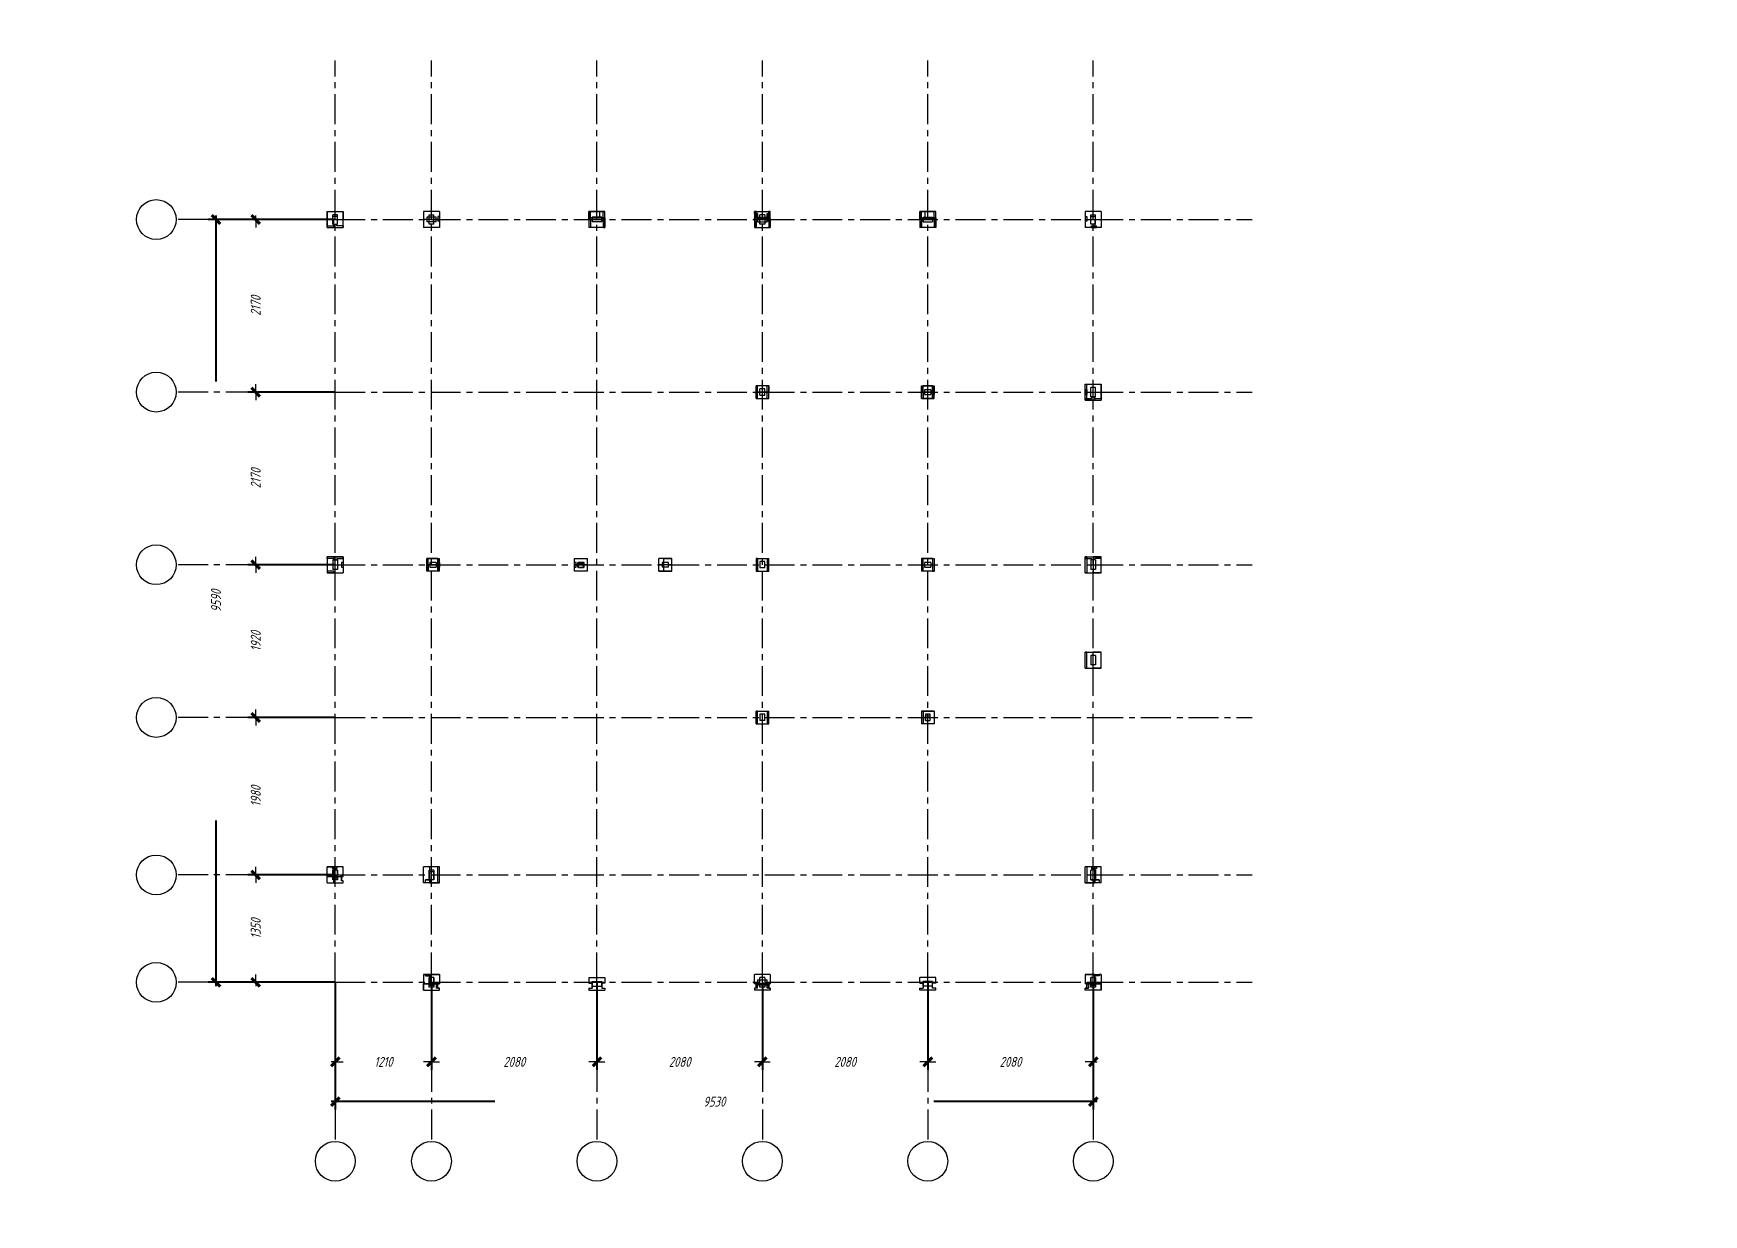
# Model space of a CAD drawing. Header units: millimetres. Extents: x 0 to 10920, y 0 to 297.
# Drawn here: x 1260 to 1680, y 0 to 297 of the extents above; entities that cross this region are included whole.
import ezdxf

# ---------------------------------------------------------------- set-up
doc = ezdxf.new("R2010")
doc.units = ezdxf.units.MM
for name, pattern in [('K5LT_AXLED', [12, 7.5, -1.5, 1.5, -1.5]), ('K5LT_BASIC', [0]), ('K5LT_THIN', [0])]:
    doc.linetypes.add(name, pattern=pattern)
doc.layers.add('Системный слой', color=7, linetype='Continuous')
doc.styles.add('KDIMTEXTSTYLE', font='GOST_AU.SHX', dxfattribs={"width": 0.96, "oblique": 15, "height": 5})
doc.styles.add('KTEXTSTYLE', font='GOST_AU.SHX', dxfattribs={"width": 0.96, "height": 5})
doc.dimstyles.new('KDIMSTYLE (0.02)', dxfattribs={"dimtxt": 5, "dimasz": 1, "dimexe": 2, "dimexo": 0, "dimgap": 1, "dimtad": 1, "dimlfac": 50, "dimtxsty": 'KDIMTEXTSTYLE', "dimsah": 1, "dimcen": 0, "dimdle": 1, "dimadec": 0, "dimazin": 0, "dimtfac": 0.667, "dimtmove": 0, "dimatfit": 3, "dimfxl": 0, "dimtvp": 1, "dimtolj": 1, "dimtzin": 0, "dimarcsym": 0})

msp = doc.modelspace()

# ---------------------------------------------------------------- blocks, each defined once
blk = doc.blocks.new('U210')
at = {"layer": 'Системный слой', "color": 30, "linetype": 'K5LT_AXLED', "lineweight": 18}
for p, q in [((1315.91, 58.4), (1295.91, 58.4)), ((1335.91, 58.4), (1315.91, 58.4)), ((1335.91, 58.4), (1526.51, 58.4)), ((1526.51, 58.4), (1566.51, 58.4))]:
    blk.add_line(p, q, dxfattribs=at)
at = {"layer": 'Системный слой', "color": 7, "linetype": 'K5LT_THIN', "lineweight": 18}
blk.add_arc((1290.91, 58.4), 5, 0, 360, dxfattribs=at)
blk = doc.blocks.new('U211')
at = {"layer": 'Системный слой', "color": 30, "linetype": 'K5LT_AXLED', "lineweight": 18}
for p, q in [((1315.91, 85.4), (1295.91, 85.4)), ((1335.91, 85.4), (1315.91, 85.4)), ((1335.91, 85.4), (1526.51, 85.4)), ((1526.51, 85.4), (1566.51, 85.4))]:
    blk.add_line(p, q, dxfattribs=at)
at = {"layer": 'Системный слой', "color": 7, "linetype": 'K5LT_THIN', "lineweight": 18}
blk.add_arc((1290.91, 85.4), 5, 0, 360, dxfattribs=at)
blk = doc.blocks.new('U212')
at = {"layer": 'Системный слой', "color": 30, "linetype": 'K5LT_AXLED', "lineweight": 18}
for p, q in [((1315.91, 125), (1295.91, 125)), ((1335.91, 125), (1315.91, 125)), ((1335.91, 125), (1526.51, 125)), ((1526.51, 125), (1566.51, 125))]:
    blk.add_line(p, q, dxfattribs=at)
at = {"layer": 'Системный слой', "color": 7, "linetype": 'K5LT_THIN', "lineweight": 18}
blk.add_arc((1290.91, 125), 5, 0, 360, dxfattribs=at)
blk = doc.blocks.new('U213')
at = {"layer": 'Системный слой', "color": 30, "linetype": 'K5LT_AXLED', "lineweight": 18}
for p, q in [((1315.91, 163.4), (1295.91, 163.4)), ((1335.91, 163.4), (1315.91, 163.4)), ((1335.91, 163.4), (1526.51, 163.4)), ((1526.51, 163.4), (1566.51, 163.4))]:
    blk.add_line(p, q, dxfattribs=at)
at = {"layer": 'Системный слой', "color": 7, "linetype": 'K5LT_THIN', "lineweight": 18}
blk.add_arc((1290.91, 163.4), 5, 0, 360, dxfattribs=at)
blk = doc.blocks.new('U214')
at = {"layer": 'Системный слой', "color": 30, "linetype": 'K5LT_AXLED', "lineweight": 18}
for p, q in [((1315.91, 206.8), (1295.91, 206.8)), ((1335.91, 206.8), (1315.91, 206.8)), ((1335.91, 206.8), (1526.51, 206.8)), ((1526.51, 206.8), (1566.51, 206.8))]:
    blk.add_line(p, q, dxfattribs=at)
at = {"layer": 'Системный слой', "color": 7, "linetype": 'K5LT_THIN', "lineweight": 18}
blk.add_arc((1290.91, 206.8), 5, 0, 360, dxfattribs=at)
blk = doc.blocks.new('U215')
at = {"layer": 'Системный слой', "color": 30, "linetype": 'K5LT_AXLED', "lineweight": 18}
for p, q in [((1315.91, 250.2), (1295.91, 250.2)), ((1335.91, 250.2), (1315.91, 250.2)), ((1335.91, 250.2), (1526.51, 250.2)), ((1526.51, 250.2), (1566.51, 250.2))]:
    blk.add_line(p, q, dxfattribs=at)
at = {"layer": 'Системный слой', "color": 7, "linetype": 'K5LT_THIN', "lineweight": 18}
blk.add_arc((1290.91, 250.2), 5, 0, 360, dxfattribs=at)
blk = doc.blocks.new('U216')
at = {"layer": 'Системный слой', "color": 30, "linetype": 'K5LT_AXLED', "lineweight": 18}
for p, q in [((1335.91, 250.2), (1335.91, 290.2)), ((1335.91, 58.4), (1335.91, 250.2)), ((1335.91, 58.4), (1335.91, 38.4)), ((1335.91, 38.4), (1335.91, 18.4))]:
    blk.add_line(p, q, dxfattribs=at)
at = {"layer": 'Системный слой', "color": 7, "linetype": 'K5LT_THIN', "lineweight": 18}
blk.add_arc((1335.91, 13.4), 5, 0, 360, dxfattribs=at)
blk = doc.blocks.new('U217')
at = {"layer": 'Системный слой', "color": 30, "linetype": 'K5LT_AXLED', "lineweight": 18}
for p, q in [((1360.11, 250.2), (1360.11, 290.2)), ((1360.11, 58.4), (1360.11, 250.2)), ((1360.11, 58.4), (1360.11, 38.4)), ((1360.11, 38.4), (1360.11, 18.4))]:
    blk.add_line(p, q, dxfattribs=at)
at = {"layer": 'Системный слой', "color": 7, "linetype": 'K5LT_THIN', "lineweight": 18}
blk.add_arc((1360.11, 13.4), 5, 0, 360, dxfattribs=at)
blk = doc.blocks.new('U218')
at = {"layer": 'Системный слой', "color": 30, "linetype": 'K5LT_AXLED', "lineweight": 18}
for p, q in [((1401.71, 250.2), (1401.71, 290.2)), ((1401.71, 58.4), (1401.71, 250.2)), ((1401.71, 58.4), (1401.71, 38.4)), ((1401.71, 38.4), (1401.71, 18.4))]:
    blk.add_line(p, q, dxfattribs=at)
at = {"layer": 'Системный слой', "color": 7, "linetype": 'K5LT_THIN', "lineweight": 18}
blk.add_arc((1401.71, 13.4), 5, 0, 360, dxfattribs=at)
blk = doc.blocks.new('U219')
at = {"layer": 'Системный слой', "color": 30, "linetype": 'K5LT_AXLED', "lineweight": 18}
for p, q in [((1443.31, 250.2), (1443.31, 290.2)), ((1443.31, 58.4), (1443.31, 250.2)), ((1443.31, 58.4), (1443.31, 38.4)), ((1443.31, 38.4), (1443.31, 18.4))]:
    blk.add_line(p, q, dxfattribs=at)
at = {"layer": 'Системный слой', "color": 7, "linetype": 'K5LT_THIN', "lineweight": 18}
blk.add_arc((1443.31, 13.4), 5, 0, 360, dxfattribs=at)
blk = doc.blocks.new('U220')
at = {"layer": 'Системный слой', "color": 30, "linetype": 'K5LT_AXLED', "lineweight": 18}
for p, q in [((1484.91, 250.2), (1484.91, 290.2)), ((1484.91, 58.4), (1484.91, 250.2)), ((1484.91, 58.4), (1484.91, 38.4)), ((1484.91, 38.4), (1484.91, 18.4))]:
    blk.add_line(p, q, dxfattribs=at)
at = {"layer": 'Системный слой', "color": 7, "linetype": 'K5LT_THIN', "lineweight": 18}
blk.add_arc((1484.91, 13.4), 5, 0, 360, dxfattribs=at)
blk = doc.blocks.new('U221')
at = {"layer": 'Системный слой', "color": 30, "linetype": 'K5LT_AXLED', "lineweight": 18}
for p, q in [((1526.51, 250.2), (1526.51, 290.2)), ((1526.51, 58.4), (1526.51, 250.2)), ((1526.51, 58.4), (1526.51, 38.4)), ((1526.51, 38.4), (1526.51, 18.4))]:
    blk.add_line(p, q, dxfattribs=at)
at = {"layer": 'Системный слой', "color": 7, "linetype": 'K5LT_THIN', "lineweight": 18}
blk.add_arc((1526.51, 13.4), 5, 0, 360, dxfattribs=at)
blk = doc.blocks.new('U209')
at = {"layer": 'Системный слой'}
for name in ['U216', 'U217', 'U218', 'U219', 'U220', 'U221', 'U215', 'U214', 'U213', 'U212', 'U211', 'U210']:
    blk.add_blockref(name, (0, 0), dxfattribs=at)
blk = doc.blocks.new('U279')
at = {"layer": 'Системный слой', "color": 7, "linetype": 'K5LT_THIN', "lineweight": 18}
for p, q in [((1333.91, 248.6), (1333.91, 252.2)), ((1333.91, 252.2), (1337.91, 252.2)), ((1333.91, 252.2), (1333.91, 248.2)), ((1337.91, 248.2), (1337.91, 252.2)), ((1337.91, 252.2), (1337.91, 250.2)), ((1362.11, 252.2), (1358.11, 252.2)), ((1358.11, 252.2), (1358.11, 250.2)), ((1358.11, 252.2), (1358.11, 248.2)), ((1362.11, 252.2), (1362.11, 250.2)), ((1362.11, 252.2), (1362.11, 248.2)), ((1399.71, 250.6), (1399.71, 252.2)), ((1399.71, 250.2), (1399.71, 252.2)), ((1403.31, 252.2), (1399.71, 252.2)), ((1403.71, 252.2), (1399.71, 252.2)), ((1399.71, 252.2), (1399.71, 248.2)), ((1400.11, 250.2), (1400.11, 252.2)), ((1400.11, 252.2), (1403.31, 252.2)), ((1402.4, 250.6), (1402.4, 252.2)), ((1403.71, 252.2), (1402.4, 252.2)), ((1403.31, 250.6), (1403.31, 252.2)), ((1403.31, 250.2), (1403.31, 252.2)), ((1403.31, 252.2), (1403.71, 252.2)), ((1403.71, 250.6), (1403.71, 252.2)), ((1403.71, 250.2), (1403.71, 252.2)), ((1403.71, 248.2), (1403.71, 252.2)), ((1441.31, 251.68), (1441.31, 252.2)), ((1441.71, 252.2), (1441.31, 252.2)), ((1441.31, 252.2), (1441.31, 248.2)), ((1441.31, 252.2), (1445.31, 252.2)), ((1441.31, 252.2), (1444.91, 252.2)), ((1441.71, 251.68), (1441.71, 252.2)), ((1441.71, 250.2), (1441.71, 252.2)), ((1441.71, 252.2), (1444.91, 252.2)), ((1441.71, 250.6), (1441.71, 252.2)), ((1444.91, 251.68), (1444.91, 252.2)), ((1444.91, 250.2), (1444.91, 252.2)), ((1444.91, 250.6), (1444.91, 252.2)), ((1445.31, 252.2), (1444.91, 252.2)), ((1445.31, 251.68), (1445.31, 252.2)), ((1445.31, 248.2), (1445.31, 252.2)), ((1482.91, 250.6), (1482.91, 252.2)), ((1482.91, 250.2), (1482.91, 252.2)), ((1486.91, 252.2), (1482.91, 252.2)), ((1483.31, 252.2), (1482.91, 252.2)), ((1482.91, 252.2), (1482.91, 248.2)), ((1482.91, 252.2), (1484.23, 252.2)), ((1483.31, 250.6), (1483.31, 252.2)), ((1483.31, 250.2), (1483.31, 252.2)), ((1486.91, 252.2), (1483.31, 252.2)), ((1483.31, 252.2), (1486.51, 252.2)), ((1484.23, 250.6), (1484.23, 252.2)), ((1486.51, 250.2), (1486.51, 252.2)), ((1486.91, 250.6), (1486.91, 252.2)), ((1486.91, 250.2), (1486.91, 252.2)), ((1486.91, 248.2), (1486.91, 252.2)), ((1528.51, 252.2), (1524.51, 252.2)), ((1524.51, 252.2), (1524.51, 250.2)), ((1524.51, 252.2), (1524.51, 248.2)), ((1528.51, 252.2), (1528.51, 248.2)), ((1333.91, 248.2), (1333.91, 248.6)), ((1333.91, 248.6), (1335.51, 248.6)), ((1333.91, 248.2), (1337.91, 248.2)), ((1333.91, 248.2), (1335.51, 248.2)), ((1335.31, 249), (1335.31, 251.4)), ((1336.51, 251.4), (1335.31, 251.4)), ((1335.31, 249), (1335.31, 251)), ((1336.51, 251), (1335.31, 251)), ((1335.31, 249), (1336.51, 249)), ((1335.51, 248.6), (1335.51, 250.2)), ((1335.51, 248.2), (1335.51, 250.2)), ((1335.51, 250.2), (1337.91, 250.2)), ((1335.51, 248.6), (1335.51, 249)), ((1335.51, 249), (1336.31, 249)), ((1335.51, 248.6), (1335.51, 248.2)), ((1335.51, 248.2), (1337.91, 248.2)), ((1336.31, 248.6), (1336.31, 249)), ((1337.91, 248.6), (1336.31, 248.6)), ((1336.51, 249), (1336.51, 251.4)), ((1336.51, 249), (1336.51, 251)), ((1337.91, 248.6), (1337.91, 248.2)), ((1362.11, 250.2), (1358.11, 250.2)), ((1362.11, 248.2), (1358.11, 248.2)), ((1361.31, 250.8), (1358.91, 250.8)), ((1358.91, 250.8), (1358.91, 249.6)), ((1361.31, 249.6), (1358.91, 249.6)), ((1359.51, 249), (1359.51, 251.4)), ((1359.51, 251.4), (1360.71, 251.4)), ((1360.71, 249), (1359.51, 249)), ((1360.71, 249), (1360.71, 251.4)), ((1361.31, 249.6), (1361.31, 250.8)), ((1362.11, 251), (1361.71, 251)), ((1361.71, 251), (1361.71, 249.8)), ((1362.11, 249.8), (1361.71, 249.8)), ((1362.11, 251), (1362.11, 249.8)), ((1403.71, 250.6), (1399.71, 250.6)), ((1399.71, 250.6), (1399.71, 248.2)), ((1400.11, 250.2), (1399.71, 250.2)), ((1399.71, 250.2), (1399.71, 248.2)), ((1399.71, 250.2), (1403.71, 250.2)), ((1400.11, 248.2), (1399.71, 248.2)), ((1403.71, 248.2), (1399.71, 248.2)), ((1403.31, 250.2), (1400.11, 250.2)), ((1400.11, 250.2), (1400.11, 248.2)), ((1402.91, 250.8), (1400.51, 250.8)), ((1400.51, 250.8), (1400.51, 249.6)), ((1402.91, 249.6), (1400.51, 249.6)), ((1403.71, 250.6), (1402.4, 250.6)), ((1402.91, 249.6), (1402.91, 250.8)), ((1403.31, 250.6), (1402.91, 250.6)), ((1402.91, 250.6), (1402.91, 249.8)), ((1403.31, 249.8), (1402.91, 249.8)), ((1403.31, 250.6), (1403.71, 250.6)), ((1403.71, 250.2), (1403.31, 250.2)), ((1403.31, 250.2), (1403.31, 248.2)), ((1403.31, 249.8), (1403.31, 248.2)), ((1403.31, 248.2), (1403.71, 248.2)), ((1403.71, 250.6), (1403.71, 248.2)), ((1403.71, 250.6), (1403.71, 250.2)), ((1403.71, 250.2), (1403.71, 248.2)), ((1442.11, 251.68), (1441.31, 251.68)), ((1441.31, 251.68), (1441.71, 251.68)), ((1441.31, 250.44), (1441.31, 250.6)), ((1441.31, 250.6), (1442.11, 250.6)), ((1442.11, 250.44), (1441.31, 250.44)), ((1441.31, 250.44), (1441.31, 250.2)), ((1441.31, 250.44), (1441.31, 248.2)), ((1441.71, 250.2), (1441.31, 250.2)), ((1441.31, 250.2), (1441.31, 248.2)), ((1441.31, 250.2), (1445.31, 250.2)), ((1441.71, 248.2), (1441.31, 248.2)), ((1441.31, 248.2), (1445.31, 248.2)), ((1441.71, 251.68), (1442.11, 251.68)), ((1441.71, 251.68), (1441.71, 250.6)), ((1442.11, 250.6), (1441.71, 250.6)), ((1444.91, 250.2), (1441.71, 250.2)), ((1441.71, 250.2), (1441.71, 248.2)), ((1441.71, 248.2), (1441.71, 249.8)), ((1441.71, 249.8), (1442.11, 249.8)), ((1442.11, 250.44), (1442.11, 251.68)), ((1442.11, 251.68), (1442.11, 250.6)), ((1442.11, 250.8), (1444.51, 250.8)), ((1442.11, 250.8), (1442.11, 249.6)), ((1442.11, 250.44), (1442.11, 250.6)), ((1442.11, 250.6), (1444.91, 250.6)), ((1442.11, 250.6), (1442.11, 249.8)), ((1442.11, 250.6), (1444.51, 250.6)), ((1442.11, 250.44), (1442.11, 249.8)), ((1442.11, 249.6), (1444.51, 249.6)), ((1443.91, 251.4), (1442.71, 251.4)), ((1442.71, 249), (1442.71, 251.4)), ((1443.91, 249), (1442.71, 249)), ((1443.91, 251.4), (1443.91, 249)), ((1444.51, 250.44), (1444.51, 251.68)), ((1444.51, 251.68), (1445.31, 251.68)), ((1444.51, 251.68), (1444.51, 250.6)), ((1444.51, 251.68), (1444.91, 251.68)), ((1444.51, 249.6), (1444.51, 250.8)), ((1444.51, 250.44), (1444.51, 250.6)), ((1444.51, 250.6), (1444.91, 250.6)), ((1444.51, 249.8), (1444.51, 250.6)), ((1444.51, 250.6), (1445.31, 250.6)), ((1445.31, 250.44), (1444.51, 250.44)), ((1444.51, 250.44), (1444.51, 249.8)), ((1444.91, 249.8), (1444.51, 249.8)), ((1444.91, 251.68), (1444.91, 250.6)), ((1444.91, 251.68), (1445.31, 251.68)), ((1445.31, 250.6), (1444.91, 250.6)), ((1445.31, 250.2), (1444.91, 250.2)), ((1444.91, 250.2), (1444.91, 248.2)), ((1444.91, 249.8), (1444.91, 248.2)), ((1444.91, 248.2), (1445.31, 248.2)), ((1445.31, 250.44), (1445.31, 250.6)), ((1445.31, 250.2), (1445.31, 250.6)), ((1445.31, 250.44), (1445.31, 248.2)), ((1445.31, 250.44), (1445.31, 250.2)), ((1445.31, 250.2), (1445.31, 248.2)), ((1483.31, 250.6), (1482.91, 250.6)), ((1482.91, 250.6), (1482.91, 250.2)), ((1482.91, 250.6), (1482.91, 248.2)), ((1482.91, 250.6), (1484.23, 250.6)), ((1482.91, 250.6), (1486.91, 250.6)), ((1483.31, 250.2), (1482.91, 250.2)), ((1482.91, 250.2), (1482.91, 248.2)), ((1482.91, 250.2), (1486.91, 250.2)), ((1486.91, 248.2), (1482.91, 248.2)), ((1483.31, 248.2), (1482.91, 248.2)), ((1483.31, 250.6), (1483.71, 250.6)), ((1486.51, 250.2), (1483.31, 250.2)), ((1483.31, 250.2), (1483.31, 248.2)), ((1483.31, 248.2), (1483.31, 249.8)), ((1483.31, 249.8), (1483.71, 249.8)), ((1483.71, 250.8), (1486.11, 250.8)), ((1483.71, 250.8), (1483.71, 249.6)), ((1483.71, 250.6), (1483.71, 249.8)), ((1483.71, 249.6), (1486.11, 249.6)), ((1486.11, 250.8), (1486.11, 249.6)), ((1486.91, 250.2), (1486.51, 250.2)), ((1486.51, 250.2), (1486.51, 248.2)), ((1486.91, 248.2), (1486.51, 248.2)), ((1486.91, 250.6), (1486.91, 248.2)), ((1486.91, 250.2), (1486.91, 248.2)), ((1524.51, 251), (1524.91, 251)), ((1524.51, 251), (1524.51, 249.8)), ((1524.51, 250.2), (1526.91, 250.2)), ((1524.91, 249.8), (1524.51, 249.8)), ((1528.51, 248.2), (1524.51, 248.2)), ((1524.91, 251), (1524.91, 249.8)), ((1525.91, 249), (1525.91, 251.4)), ((1525.91, 251.4), (1527.11, 251.4)), ((1525.91, 249), (1525.91, 251)), ((1525.91, 251), (1527.11, 251)), ((1527.11, 249), (1525.91, 249)), ((1526.11, 248.2), (1526.11, 248.6)), ((1526.11, 248.6), (1527.31, 248.6)), ((1526.11, 248.2), (1527.31, 248.2)), ((1526.91, 250.2), (1526.91, 248.2)), ((1528.51, 248.2), (1526.91, 248.2)), ((1527.11, 249), (1527.11, 251.4)), ((1527.11, 249), (1527.11, 251)), ((1527.31, 248.2), (1527.31, 248.6)), ((1441.71, 205.2), (1441.71, 208.4)), ((1441.71, 208.4), (1441.71, 206.8)), ((1441.71, 208.4), (1442.11, 208.4)), ((1444.91, 208.4), (1441.71, 208.4)), ((1441.71, 205.2), (1441.71, 206.8)), ((1442.11, 206.8), (1441.71, 206.8)), ((1444.91, 206.8), (1441.71, 206.8)), ((1442.11, 205.2), (1442.11, 208.4)), ((1442.11, 206.8), (1442.11, 208.4)), ((1444.51, 208.4), (1442.11, 208.4)), ((1442.11, 205.2), (1442.11, 206.8)), ((1442.11, 206.8), (1444.51, 206.8)), ((1442.71, 206), (1442.71, 207.6)), ((1443.91, 207.6), (1442.71, 207.6)), ((1442.71, 206), (1443.91, 206)), ((1443.91, 206), (1443.91, 207.6)), ((1444.51, 205.2), (1444.51, 208.4)), ((1444.51, 206.8), (1444.51, 208.4)), ((1444.91, 208.4), (1444.51, 208.4)), ((1444.51, 205.2), (1444.51, 206.8)), ((1444.51, 206.8), (1444.91, 206.8)), ((1444.91, 205.2), (1444.91, 208.4)), ((1444.91, 208.4), (1444.91, 206.8)), ((1444.91, 205.2), (1444.91, 206.8)), ((1483.31, 208.4), (1483.31, 206.8)), ((1483.31, 208.4), (1483.71, 208.4)), ((1483.31, 205.2), (1483.31, 208.4)), ((1483.31, 208.4), (1486.51, 208.4)), ((1483.31, 206.8), (1483.71, 206.8)), ((1483.31, 205.2), (1483.31, 206.8)), ((1483.31, 206.8), (1486.51, 206.8)), ((1486.11, 208.4), (1483.71, 208.4)), ((1483.71, 206.8), (1483.71, 208.4)), ((1483.71, 205.2), (1483.71, 208.4)), ((1486.11, 206.8), (1483.71, 206.8)), ((1483.71, 206.8), (1483.71, 205.2)), ((1485.71, 207.4), (1484.11, 207.4)), ((1484.11, 207.4), (1484.11, 206.2)), ((1484.11, 206.2), (1485.71, 206.2)), ((1485.71, 207.4), (1485.71, 206.2)), ((1486.11, 206.8), (1486.11, 208.4)), ((1486.11, 208.4), (1486.51, 208.4)), ((1486.11, 208.4), (1486.11, 205.2)), ((1486.51, 207.4), (1486.11, 207.4)), ((1486.11, 207.4), (1486.11, 206.2)), ((1486.11, 205.2), (1486.11, 206.8)), ((1486.11, 206.8), (1486.51, 206.8)), ((1486.11, 206.2), (1486.51, 206.2)), ((1486.51, 208.4), (1486.51, 206.8)), ((1486.51, 205.2), (1486.51, 208.4)), ((1486.51, 207.4), (1486.51, 206.2)), ((1486.51, 205.2), (1486.51, 206.8)), ((1524.51, 204.8), (1524.51, 208.8)), ((1524.51, 208.8), (1524.91, 208.8)), ((1524.51, 208.8), (1528.51, 208.8)), ((1524.91, 207.4), (1524.51, 207.4)), ((1524.51, 207.4), (1524.51, 206.2)), ((1524.51, 206.2), (1524.91, 206.2)), ((1524.91, 204.8), (1524.91, 208.8)), ((1524.91, 207.4), (1524.91, 206.2)), ((1525.91, 205.6), (1525.91, 208)), ((1527.11, 208), (1525.91, 208)), ((1526.51, 204.8), (1526.51, 208.8)), ((1526.51, 208.8), (1528.51, 208.8)), ((1527.11, 205.6), (1527.11, 208)), ((1528.51, 208.8), (1528.51, 204.8)), ((1528.51, 205.2), (1528.51, 208.8)), ((1441.71, 205.2), (1444.91, 205.2)), ((1442.11, 205.2), (1444.51, 205.2)), ((1483.31, 205.2), (1486.51, 205.2)), ((1486.11, 205.2), (1483.71, 205.2)), ((1524.51, 204.8), (1524.51, 205.2)), ((1524.51, 205.2), (1526.11, 205.2)), ((1526.91, 204.8), (1524.51, 204.8)), ((1524.51, 204.8), (1528.51, 204.8)), ((1524.51, 204.8), (1524.91, 204.8)), ((1525.91, 205.6), (1527.11, 205.6)), ((1526.91, 205.6), (1526.11, 205.6)), ((1526.11, 205.2), (1526.11, 205.6)), ((1526.91, 204.8), (1526.51, 204.8)), ((1526.51, 204.8), (1528.51, 204.8)), ((1526.91, 205.2), (1526.91, 205.6)), ((1526.91, 205.2), (1526.91, 204.8)), ((1526.91, 205.2), (1528.51, 205.2)), ((1528.51, 205.2), (1528.51, 204.8)), ((1335.91, 165.4), (1333.91, 165.4)), ((1333.91, 165), (1333.91, 165.4)), ((1337.91, 165.4), (1333.91, 165.4)), ((1333.91, 165.4), (1333.91, 161.4)), ((1335.51, 165), (1333.91, 165)), ((1333.91, 165), (1333.91, 161.4)), ((1333.91, 165), (1333.91, 161.8)), ((1336.51, 164.6), (1335.31, 164.6)), ((1335.31, 164.6), (1335.31, 162.2)), ((1335.51, 165), (1335.51, 165.4)), ((1335.51, 165.4), (1335.91, 165.4)), ((1335.51, 165.4), (1337.91, 165.4)), ((1335.51, 165), (1335.51, 164.6)), ((1335.51, 164.6), (1336.31, 164.6)), ((1335.91, 161.4), (1335.91, 165.4)), ((1336.31, 165), (1337.91, 165)), ((1336.31, 165), (1336.31, 164.6)), ((1336.51, 164.6), (1336.51, 162.2)), ((1337.91, 164), (1337.51, 164)), ((1337.51, 164), (1337.51, 162.8)), ((1337.91, 165), (1337.91, 165.4)), ((1337.91, 165.4), (1337.91, 161.4)), ((1337.91, 164), (1337.91, 162.8)), ((1359.31, 165), (1358.91, 165)), ((1358.91, 165), (1358.91, 163.4)), ((1358.91, 161.8), (1358.91, 165)), ((1358.91, 165), (1362.11, 165)), ((1361.71, 165), (1359.31, 165)), ((1359.31, 163.4), (1359.31, 165)), ((1359.31, 161.8), (1359.31, 165)), ((1361.31, 164), (1359.71, 164)), ((1359.71, 164), (1359.71, 162.8)), ((1361.31, 164), (1361.31, 162.8)), ((1361.71, 163.4), (1361.71, 165)), ((1361.71, 165), (1362.11, 165)), ((1361.71, 165), (1361.71, 161.8)), ((1362.11, 164), (1361.71, 164)), ((1361.71, 164), (1361.71, 162.8)), ((1362.11, 163.4), (1362.11, 165)), ((1362.11, 161.8), (1362.11, 165)), ((1362.11, 164), (1362.11, 162.8)), ((1396.11, 161.8), (1396.11, 165)), ((1396.11, 165), (1399.31, 165)), ((1396.11, 162.8), (1396.11, 164)), ((1396.51, 164), (1396.11, 164)), ((1396.51, 162.8), (1396.51, 164)), ((1396.91, 162.8), (1396.91, 164)), ((1398.51, 164), (1396.91, 164)), ((1397.11, 162.6), (1397.11, 163.8)), ((1397.11, 163.8), (1398.31, 163.8)), ((1398.31, 162.6), (1398.31, 163.8)), ((1398.51, 162.8), (1398.51, 164)), ((1399.31, 161.8), (1399.31, 165)), ((1417.31, 161.8), (1417.31, 165)), ((1418.51, 165), (1417.31, 165)), ((1420.51, 165), (1417.31, 165)), ((1419.71, 164), (1418.11, 164)), ((1418.11, 164), (1418.11, 162.8)), ((1418.51, 161.8), (1418.51, 165)), ((1418.51, 165), (1420.51, 165)), ((1419.71, 162.8), (1419.71, 164)), ((1420.51, 161.8), (1420.51, 165)), ((1442.11, 165), (1441.71, 165)), ((1441.71, 165), (1444.91, 165)), ((1441.71, 165), (1441.71, 161.8)), ((1442.11, 165), (1442.11, 161.8)), ((1443.91, 164.2), (1442.71, 164.2)), ((1442.71, 164.2), (1442.71, 162.6)), ((1443.91, 162.6), (1443.91, 164.2)), ((1444.51, 165), (1444.51, 161.8)), ((1444.51, 165), (1444.91, 165)), ((1444.91, 161.8), (1444.91, 165)), ((1483.71, 165), (1483.31, 165)), ((1483.31, 165), (1483.31, 161.8)), ((1483.31, 165), (1486.51, 165)), ((1483.71, 161.8), (1483.71, 165)), ((1486.11, 165), (1483.71, 165)), ((1485.71, 164), (1484.11, 164)), ((1484.11, 164), (1484.11, 162.8)), ((1485.71, 164), (1485.71, 162.8)), ((1486.11, 165), (1486.11, 161.8)), ((1486.11, 165), (1486.51, 165)), ((1486.51, 165), (1486.51, 161.8)), ((1524.51, 161.4), (1524.51, 165.4)), ((1524.51, 165.4), (1528.51, 165.4)), ((1524.91, 165.4), (1524.51, 165.4)), ((1524.51, 165.4), (1524.51, 165)), ((1524.51, 165), (1526.11, 165)), ((1524.91, 165.4), (1524.91, 161.4)), ((1527.11, 164.6), (1525.91, 164.6)), ((1525.91, 164.6), (1525.91, 162.2)), ((1526.11, 164.6), (1526.11, 165)), ((1526.91, 164.6), (1526.11, 164.6)), ((1528.51, 165.4), (1526.51, 165.4)), ((1526.51, 165.4), (1526.51, 161.4)), ((1528.51, 165), (1526.91, 165)), ((1526.91, 164.6), (1526.91, 165)), ((1527.11, 164.6), (1527.11, 162.2)), ((1528.51, 161.4), (1528.51, 165.4)), ((1528.51, 165), (1528.51, 165.4)), ((1335.51, 161.8), (1333.91, 161.8)), ((1335.91, 161.4), (1333.91, 161.4)), ((1333.91, 161.4), (1337.91, 161.4)), ((1336.51, 162.2), (1335.31, 162.2)), ((1335.51, 161.8), (1335.51, 161.4)), ((1335.51, 161.4), (1337.91, 161.4)), ((1335.51, 161.4), (1335.91, 161.4)), ((1337.51, 162.8), (1337.91, 162.8)), ((1359.31, 163.4), (1358.91, 163.4)), ((1358.91, 161.8), (1358.91, 163.4)), ((1358.91, 163.4), (1362.11, 163.4)), ((1362.11, 161.8), (1358.91, 161.8)), ((1361.71, 163.4), (1359.31, 163.4)), ((1359.31, 163.4), (1359.31, 161.8)), ((1361.71, 161.8), (1359.31, 161.8)), ((1359.71, 162.8), (1361.31, 162.8)), ((1361.71, 161.8), (1361.71, 163.4)), ((1361.71, 163.4), (1362.11, 163.4)), ((1361.71, 162.8), (1362.11, 162.8)), ((1362.11, 161.8), (1362.11, 163.4)), ((1396.11, 161.8), (1396.11, 163.4)), ((1399.31, 163.4), (1396.11, 163.4)), ((1396.11, 162.8), (1396.51, 162.8)), ((1399.31, 161.8), (1396.11, 161.8)), ((1396.91, 162.8), (1398.51, 162.8)), ((1398.31, 162.6), (1397.11, 162.6)), ((1399.31, 161.8), (1399.31, 163.4)), ((1417.31, 161.8), (1417.31, 163.4)), ((1420.51, 163.4), (1417.31, 163.4)), ((1417.31, 161.8), (1420.51, 161.8)), ((1418.51, 161.8), (1417.31, 161.8)), ((1419.71, 162.8), (1418.11, 162.8)), ((1420.51, 161.8), (1418.51, 161.8)), ((1420.51, 161.8), (1420.51, 163.4)), ((1442.11, 161.8), (1441.71, 161.8)), ((1441.71, 161.8), (1444.91, 161.8)), ((1443.91, 162.6), (1442.71, 162.6)), ((1444.51, 161.8), (1444.91, 161.8)), ((1483.71, 161.8), (1483.31, 161.8)), ((1486.51, 161.8), (1483.31, 161.8)), ((1486.11, 161.8), (1483.71, 161.8)), ((1484.11, 162.8), (1485.71, 162.8)), ((1486.11, 161.8), (1486.51, 161.8)), ((1524.51, 161.4), (1528.51, 161.4)), ((1524.91, 161.4), (1524.51, 161.4)), ((1527.11, 162.2), (1525.91, 162.2)), ((1528.51, 161.4), (1526.51, 161.4)), ((1524.51, 137.4), (1524.51, 141.4)), ((1524.51, 141.4), (1528.51, 141.4)), ((1524.91, 141.4), (1524.51, 141.4)), ((1524.91, 137.4), (1524.91, 141.4)), ((1527.11, 140.6), (1525.91, 140.6)), ((1525.91, 140.6), (1525.91, 138.2)), ((1528.51, 141.4), (1526.51, 141.4)), ((1526.51, 137.4), (1526.51, 141.4)), ((1527.11, 140.6), (1527.11, 138.2)), ((1528.51, 137.4), (1528.51, 141.4)), ((1524.51, 137.4), (1528.51, 137.4)), ((1524.91, 137.4), (1524.51, 137.4)), ((1527.11, 138.2), (1525.91, 138.2)), ((1528.51, 137.4), (1526.51, 137.4)), ((1442.11, 126.6), (1441.71, 126.6)), ((1441.71, 123.4), (1441.71, 126.6)), ((1441.71, 126.6), (1444.91, 126.6)), ((1442.11, 123.4), (1442.11, 126.6)), ((1442.11, 126.6), (1444.51, 126.6)), ((1444.51, 126.6), (1444.51, 123.4)), ((1444.51, 126.6), (1444.91, 126.6)), ((1444.91, 123.4), (1444.91, 126.6)), ((1483.31, 126.6), (1486.51, 126.6)), ((1483.31, 126.6), (1483.31, 123.4)), ((1483.71, 126.6), (1483.31, 126.6)), ((1486.51, 126.6), (1483.71, 126.6)), ((1483.71, 126.6), (1483.71, 123.4)), ((1486.51, 126.6), (1486.51, 123.4)), ((1442.11, 123.4), (1441.71, 123.4)), ((1441.71, 123.4), (1444.91, 123.4)), ((1442.11, 123.4), (1444.51, 123.4)), ((1443.91, 125.8), (1442.71, 125.8)), ((1442.71, 125.8), (1442.71, 124.2)), ((1443.91, 124.2), (1442.71, 124.2)), ((1443.91, 124.2), (1443.91, 125.8)), ((1444.51, 123.4), (1444.91, 123.4)), ((1486.51, 123.4), (1483.31, 123.4)), ((1483.71, 123.4), (1483.31, 123.4)), ((1486.51, 123.4), (1483.71, 123.4)), ((1485.51, 125.8), (1484.31, 125.8)), ((1484.31, 125.8), (1484.31, 124.2)), ((1484.31, 124.2), (1484.31, 125.4)), ((1484.31, 125.4), (1485.51, 125.4)), ((1484.31, 124.2), (1485.51, 124.2)), ((1485.51, 124.2), (1485.51, 125.8)), ((1485.51, 124.2), (1485.51, 125.4)), ((1333.91, 85), (1333.91, 87.4)), ((1337.91, 87.4), (1333.91, 87.4)), ((1333.91, 87.4), (1335.51, 87.4)), ((1333.91, 83.4), (1333.91, 87.4)), ((1335.31, 85), (1333.91, 85)), ((1333.91, 85), (1335.51, 85)), ((1335.11, 87.4), (1335.11, 87)), ((1335.11, 87.4), (1336.31, 87.4)), ((1335.11, 87), (1336.31, 87)), ((1336.51, 86.6), (1335.31, 86.6)), ((1335.31, 84.2), (1335.31, 86.6)), ((1335.31, 86.6), (1335.31, 85)), ((1335.31, 86.6), (1335.31, 84.6)), ((1336.51, 85), (1335.31, 85)), ((1335.31, 85), (1335.31, 84.2)), ((1336.51, 84.6), (1335.31, 84.6)), ((1336.51, 84.2), (1335.31, 84.2)), ((1335.51, 87.4), (1335.51, 85)), ((1335.51, 83.4), (1335.51, 87.4)), ((1335.51, 85), (1337.51, 85)), ((1335.51, 85), (1335.51, 83.4)), ((1336.31, 87.4), (1336.31, 87)), ((1336.51, 86.6), (1336.51, 85)), ((1336.51, 86.6), (1336.51, 84.2)), ((1336.51, 84.6), (1336.51, 86.6)), ((1336.51, 84.2), (1336.51, 85)), ((1336.51, 85), (1337.91, 85)), ((1337.91, 85.16), (1337.51, 85.16)), ((1337.51, 85.16), (1337.51, 83.92)), ((1337.51, 85), (1337.51, 85.16)), ((1337.51, 83.92), (1337.51, 85)), ((1337.91, 85), (1337.51, 85)), ((1337.91, 85), (1337.91, 87.4)), ((1337.91, 85.16), (1337.91, 87.4)), ((1337.91, 85), (1337.91, 85.16)), ((1358.11, 83.4), (1358.11, 87.4)), ((1362.11, 87.4), (1358.11, 87.4)), ((1359.71, 87.4), (1358.11, 87.4)), ((1358.63, 83.4), (1358.63, 84.2)), ((1358.63, 84.2), (1359.71, 84.2)), ((1359.51, 84.2), (1358.63, 84.2)), ((1360.71, 86.6), (1359.51, 86.6)), ((1359.51, 84.2), (1359.51, 86.6)), ((1360.71, 86.2), (1359.51, 86.2)), ((1359.51, 86.2), (1359.51, 84.2)), ((1360.71, 84.2), (1359.51, 84.2)), ((1359.71, 83.4), (1359.71, 87.4)), ((1359.71, 84.2), (1359.71, 87.4)), ((1359.71, 83.4), (1359.71, 84.2)), ((1359.87, 84.2), (1359.71, 84.2)), ((1359.87, 83.4), (1359.87, 84.2)), ((1360.71, 84.2), (1359.87, 84.2)), ((1360.71, 86.6), (1360.71, 84.2)), ((1360.71, 84.2), (1360.71, 86.2)), ((1361.71, 83.4), (1361.71, 87.4)), ((1362.11, 87.4), (1361.71, 87.4)), ((1362.11, 83.4), (1362.11, 87.4)), ((1528.51, 87.4), (1524.51, 87.4)), ((1524.91, 87.4), (1524.51, 87.4)), ((1524.51, 83.4), (1524.51, 87.4)), ((1524.91, 87.4), (1524.91, 83.4)), ((1527.11, 86.6), (1525.91, 86.6)), ((1525.91, 84.2), (1525.91, 86.6)), ((1527.11, 84.2), (1525.91, 84.2)), ((1525.91, 84.2), (1526.75, 84.2)), ((1526.11, 87.4), (1526.11, 87)), ((1526.11, 87.4), (1527.31, 87.4)), ((1526.11, 87), (1527.31, 87)), ((1526.75, 84.2), (1526.75, 83.4)), ((1526.91, 84.2), (1526.75, 84.2)), ((1526.91, 84.2), (1526.91, 87.4)), ((1528.51, 87.4), (1526.91, 87.4)), ((1526.91, 83.4), (1526.91, 87.4)), ((1527.99, 84.2), (1526.91, 84.2)), ((1526.91, 84.2), (1526.91, 83.4)), ((1527.11, 86.6), (1527.11, 84.2)), ((1527.11, 84.2), (1527.99, 84.2)), ((1527.31, 87.4), (1527.31, 87)), ((1527.99, 84.2), (1527.99, 83.4)), ((1528.51, 83.4), (1528.51, 87.4)), ((1333.91, 83.4), (1337.91, 83.4)), ((1333.91, 83.4), (1335.51, 83.4)), ((1335.51, 83.4), (1337.91, 83.4)), ((1337.91, 83.92), (1337.51, 83.92)), ((1337.91, 83.4), (1337.91, 83.92)), ((1358.63, 83.4), (1358.11, 83.4)), ((1359.71, 83.4), (1358.11, 83.4)), ((1362.11, 83.4), (1358.11, 83.4)), ((1359.71, 83.4), (1359.87, 83.4)), ((1359.87, 83.4), (1362.11, 83.4)), ((1362.11, 83.4), (1361.71, 83.4)), ((1528.51, 83.4), (1524.51, 83.4)), ((1524.91, 83.4), (1524.51, 83.4)), ((1524.51, 83.4), (1526.75, 83.4)), ((1526.75, 83.4), (1526.91, 83.4)), ((1528.51, 83.4), (1526.91, 83.4)), ((1528.51, 83.4), (1527.99, 83.4)), ((1359.71, 60.4), (1358.11, 60.4)), ((1358.11, 60.4), (1358.11, 56.4)), ((1358.11, 60.4), (1362.11, 60.4)), ((1358.11, 60.4), (1358.63, 60.4)), ((1358.63, 60.4), (1358.63, 60)), ((1358.63, 60), (1359.71, 60)), ((1358.63, 60), (1359.87, 60)), ((1360.71, 59.6), (1359.51, 59.6)), ((1359.51, 57.2), (1359.51, 59.6)), ((1359.51, 59.6), (1359.51, 57.6)), ((1359.71, 60.4), (1359.71, 60)), ((1359.71, 60.4), (1359.87, 60.4)), ((1359.71, 60.4), (1359.71, 58)), ((1359.87, 60), (1359.71, 60)), ((1359.71, 58), (1359.71, 60)), ((1362.11, 60.4), (1359.87, 60.4)), ((1359.87, 60.4), (1359.87, 60)), ((1360.71, 59.6), (1360.71, 57.2)), ((1360.71, 57.6), (1360.71, 59.6)), ((1362.11, 60.4), (1362.11, 58.16)), ((1399.71, 59.6), (1399.71, 58.16)), ((1399.71, 59.6), (1403.71, 59.6)), ((1403.71, 59.6), (1403.71, 58.16)), ((1445.31, 60.4), (1441.31, 60.4)), ((1441.31, 58.16), (1441.31, 60.4)), ((1442.11, 59), (1444.51, 59)), ((1442.11, 59), (1442.11, 57.8)), ((1443.91, 59.6), (1442.71, 59.6)), ((1442.71, 57.2), (1442.71, 59.6)), ((1443.91, 59.6), (1443.91, 57.2)), ((1444.51, 57.8), (1444.51, 59)), ((1445.31, 60.4), (1445.31, 58.16)), ((1486.91, 59.6), (1482.91, 59.6)), ((1482.91, 58.16), (1482.91, 59.6)), ((1486.91, 58.16), (1486.91, 59.6)), ((1526.75, 60.4), (1524.51, 60.4)), ((1524.51, 60.4), (1524.51, 58.16)), ((1524.51, 60.4), (1528.51, 60.4)), ((1527.11, 59.6), (1525.91, 59.6)), ((1525.91, 57.2), (1525.91, 59.6)), ((1525.91, 59.6), (1525.91, 57.6)), ((1526.91, 60.4), (1526.75, 60.4)), ((1526.75, 60.4), (1526.75, 60)), ((1526.91, 60), (1526.75, 60)), ((1527.99, 60), (1526.75, 60)), ((1526.91, 60.4), (1526.91, 58)), ((1526.91, 60.4), (1528.51, 60.4)), ((1526.91, 60.4), (1526.91, 60)), ((1526.91, 58), (1526.91, 60)), ((1527.99, 60), (1526.91, 60)), ((1527.11, 59.6), (1527.11, 57.2)), ((1527.11, 57.6), (1527.11, 59.6)), ((1528.51, 60.4), (1527.99, 60.4)), ((1527.99, 60.4), (1527.99, 60)), ((1528.51, 60.4), (1528.51, 56.4)), ((1361.71, 58), (1358.11, 58)), ((1358.11, 56.4), (1358.11, 58)), ((1358.11, 58), (1361.31, 58)), ((1358.11, 56.4), (1362.11, 56.4)), ((1360.71, 57.6), (1359.51, 57.6)), ((1360.71, 57.2), (1359.51, 57.2)), ((1361.71, 58), (1359.71, 58)), ((1359.71, 58), (1361.31, 58)), ((1361.31, 58), (1361.31, 58.16)), ((1362.11, 58.16), (1361.31, 58.16)), ((1362.11, 58), (1361.31, 58)), ((1361.31, 58), (1361.31, 56.92)), ((1362.11, 56.92), (1361.31, 56.92)), ((1361.71, 56.92), (1361.71, 58.16)), ((1361.71, 58.16), (1362.11, 58.16)), ((1361.71, 58.16), (1361.71, 58)), ((1361.71, 56.92), (1361.71, 58)), ((1361.71, 58), (1362.11, 58)), ((1361.71, 56.92), (1362.11, 56.92)), ((1362.11, 58.16), (1362.11, 58)), ((1362.11, 56.4), (1362.11, 56.92)), ((1399.71, 58.16), (1400.51, 58.16)), ((1399.71, 56.92), (1399.71, 56.4)), ((1399.71, 56.92), (1400.51, 56.92)), ((1399.71, 56.4), (1403.71, 56.4)), ((1400.51, 58.16), (1400.51, 58.6)), ((1400.51, 58.6), (1402.91, 58.6)), ((1400.51, 58.6), (1400.51, 57.4)), ((1400.51, 56.92), (1400.51, 58.16)), ((1400.51, 57.4), (1402.91, 57.4)), ((1400.51, 57.4), (1400.51, 56.92)), ((1402.91, 58.16), (1402.91, 58.6)), ((1402.91, 57.4), (1402.91, 58.6)), ((1403.71, 58.16), (1402.91, 58.16)), ((1402.91, 58.16), (1402.91, 56.92)), ((1402.91, 57.4), (1402.91, 56.92)), ((1402.91, 56.92), (1403.71, 56.92)), ((1403.71, 56.92), (1403.71, 56.4)), ((1442.11, 58.16), (1441.31, 58.16)), ((1441.31, 58), (1441.31, 58.16)), ((1441.31, 58.16), (1441.71, 58.16)), ((1442.11, 58), (1441.31, 58)), ((1441.71, 58), (1441.31, 58)), ((1442.11, 56.92), (1441.31, 56.92)), ((1441.31, 56.92), (1441.31, 56.4)), ((1441.71, 56.92), (1441.31, 56.92)), ((1445.31, 56.4), (1441.31, 56.4)), ((1441.71, 58.16), (1441.71, 58)), ((1441.71, 58.16), (1441.71, 56.92)), ((1444.91, 58), (1441.71, 58)), ((1441.71, 56.92), (1441.71, 58)), ((1442.11, 56.92), (1442.11, 58.16)), ((1442.11, 58), (1442.11, 58.16)), ((1442.11, 56.92), (1442.11, 58)), ((1442.11, 58), (1444.51, 58)), ((1442.11, 57.8), (1444.51, 57.8)), ((1443.91, 57.2), (1442.71, 57.2)), ((1445.31, 58.16), (1444.51, 58.16)), ((1444.51, 58.16), (1444.51, 58)), ((1444.51, 58.16), (1444.51, 56.92)), ((1444.51, 58), (1445.31, 58)), ((1444.51, 56.92), (1444.51, 58)), ((1445.31, 56.92), (1444.51, 56.92)), ((1444.91, 58.16), (1445.31, 58.16)), ((1444.91, 58.16), (1444.91, 58)), ((1444.91, 56.92), (1444.91, 58.16)), ((1444.91, 58), (1445.31, 58)), ((1444.91, 58), (1444.91, 56.92)), ((1444.91, 56.92), (1445.31, 56.92)), ((1445.31, 58.16), (1445.31, 58)), ((1445.31, 56.92), (1445.31, 56.4)), ((1482.91, 58.16), (1483.71, 58.16)), ((1482.91, 56.4), (1482.91, 56.92)), ((1482.91, 56.92), (1483.71, 56.92)), ((1486.91, 56.4), (1482.91, 56.4)), ((1486.11, 58.6), (1483.71, 58.6)), ((1483.71, 58.6), (1483.71, 58.16)), ((1483.71, 57.4), (1483.71, 58.6)), ((1483.71, 58.16), (1483.71, 56.92)), ((1486.11, 57.4), (1483.71, 57.4)), ((1483.71, 57.4), (1483.71, 56.92)), ((1486.11, 57.4), (1486.11, 58.6)), ((1486.11, 58.6), (1486.11, 58.16)), ((1486.91, 58.16), (1486.11, 58.16)), ((1486.11, 56.92), (1486.11, 58.16)), ((1486.11, 56.92), (1486.11, 57.4)), ((1486.91, 56.92), (1486.11, 56.92)), ((1486.91, 56.4), (1486.91, 56.92)), ((1524.91, 58.16), (1524.51, 58.16)), ((1524.51, 58.16), (1524.51, 58)), ((1524.51, 58.16), (1525.31, 58.16)), ((1524.91, 58), (1524.51, 58)), ((1525.31, 58), (1524.51, 58)), ((1524.91, 56.92), (1524.51, 56.92)), ((1524.51, 56.4), (1524.51, 56.92)), ((1524.51, 56.92), (1525.31, 56.92)), ((1528.51, 56.4), (1524.51, 56.4)), ((1524.91, 58.16), (1524.91, 56.92)), ((1524.91, 58.16), (1524.91, 58)), ((1524.91, 56.92), (1524.91, 58)), ((1524.91, 58), (1528.51, 58)), ((1524.91, 58), (1526.91, 58)), ((1525.31, 58), (1525.31, 58.16)), ((1528.51, 58), (1525.31, 58)), ((1526.91, 58), (1525.31, 58)), ((1525.31, 58), (1525.31, 56.92)), ((1527.11, 57.6), (1525.91, 57.6)), ((1527.11, 57.2), (1525.91, 57.2)), ((1528.51, 56.4), (1528.51, 58))]:
    blk.add_line(p, q, dxfattribs=at)
blk = doc.blocks.new('KDIMARROW_03')
at = {"layer": 'Системный слой', "color": 0, "linetype": 'K5LT_BASIC', "lineweight": 40}
blk.add_line((-1.06, -1.06), (1.06, 1.06), dxfattribs=at)
at = {"layer": 'Системный слой', "color": 0, "linetype": 'K5LT_THIN', "lineweight": 18}
for q in [(-1, 0), (2, 0)]:
    blk.add_line((0, 0), q, dxfattribs=at)

# ---------------------------------------------------------------- dimensions: what is measured, and where the dimension line sits
at = {"layer": 'Системный слой', "color": 7}
for base, p1, p2, location in [((1305.91417, 58.40197), (1335.91417, 250.20197), (1335.91417, 58.40197), (1305.91417, 154.30197)), ((1315.91417, 206.80197), (1335.91417, 250.20197), (1335.91417, 206.80197), (1315.91417, 228.50197)), ((1315.91417, 163.40197), (1335.91417, 206.80197), (1335.91417, 163.40197), (1315.91417, 185.10197)), ((1315.91417, 125.00197), (1335.91417, 163.40197), (1335.91417, 125.00197), (1315.91417, 144.20197)), ((1315.91417, 85.40197), (1335.91417, 125.00197), (1335.91417, 85.40197), (1315.91417, 105.20197)), ((1315.91417, 58.40197), (1335.91417, 85.40197), (1335.91417, 58.40197), (1315.91417, 71.90197))]:
    msp.add_linear_dim(base=base, p1=p1, p2=p2, angle=90, location=location, dimstyle='KDIMSTYLE (0.02)', override={"dimexo": 0, "dimpost": '\\H2.5;\\W0.965;\\Q15;<>', "dimblk1": 'KDIMARROW_03', "dimblk2": 'KDIMARROW_03', "dimse1": 0, "dimse2": 0, "dimclrt": 7, "dimtolj": 1}, dxfattribs=at).render()
for base, p1, p2, location in [((1335.91417, 38.40197), (1360.11417, 58.40197), (1335.91417, 58.40197), (1348.01417, 38.40197)), ((1335.91417, 28.40197), (1526.51417, 58.40197), (1335.91417, 58.40197), (1431.21417, 28.40197)), ((1360.11417, 38.40197), (1401.71417, 58.40197), (1360.11417, 58.40197), (1380.91417, 38.40197)), ((1401.71417, 38.40197), (1443.31417, 58.40197), (1401.71417, 58.40197), (1422.51417, 38.40197)), ((1443.31417, 38.40197), (1484.91417, 58.40197), (1443.31417, 58.40197), (1464.11417, 38.40197)), ((1484.91417, 38.40197), (1526.51417, 58.40197), (1484.91417, 58.40197), (1505.71417, 38.40197))]:
    msp.add_linear_dim(base=base, p1=p1, p2=p2, location=location, dimstyle='KDIMSTYLE (0.02)', override={"dimexo": 0, "dimpost": '\\H2.5;\\W0.965;\\Q15;<>', "dimblk1": 'KDIMARROW_03', "dimblk2": 'KDIMARROW_03', "dimse1": 0, "dimse2": 0, "dimclrt": 7, "dimtolj": 1}, dxfattribs=at).render()

# ---------------------------------------------------------------- block references
at = {"layer": 'Системный слой'}
for name in ['U209', 'U279']:
    msp.add_blockref(name, (0, 0), dxfattribs=at)

msp.set_redraw_order([(e.dxf.handle, doc.entitydb.next_handle()) for e in msp.query("TEXT MTEXT ATTDEF DIMENSION ARC_DIMENSION")])  # texts and dimensions are drawn at this point

doc.saveas('drawing.dxf')
